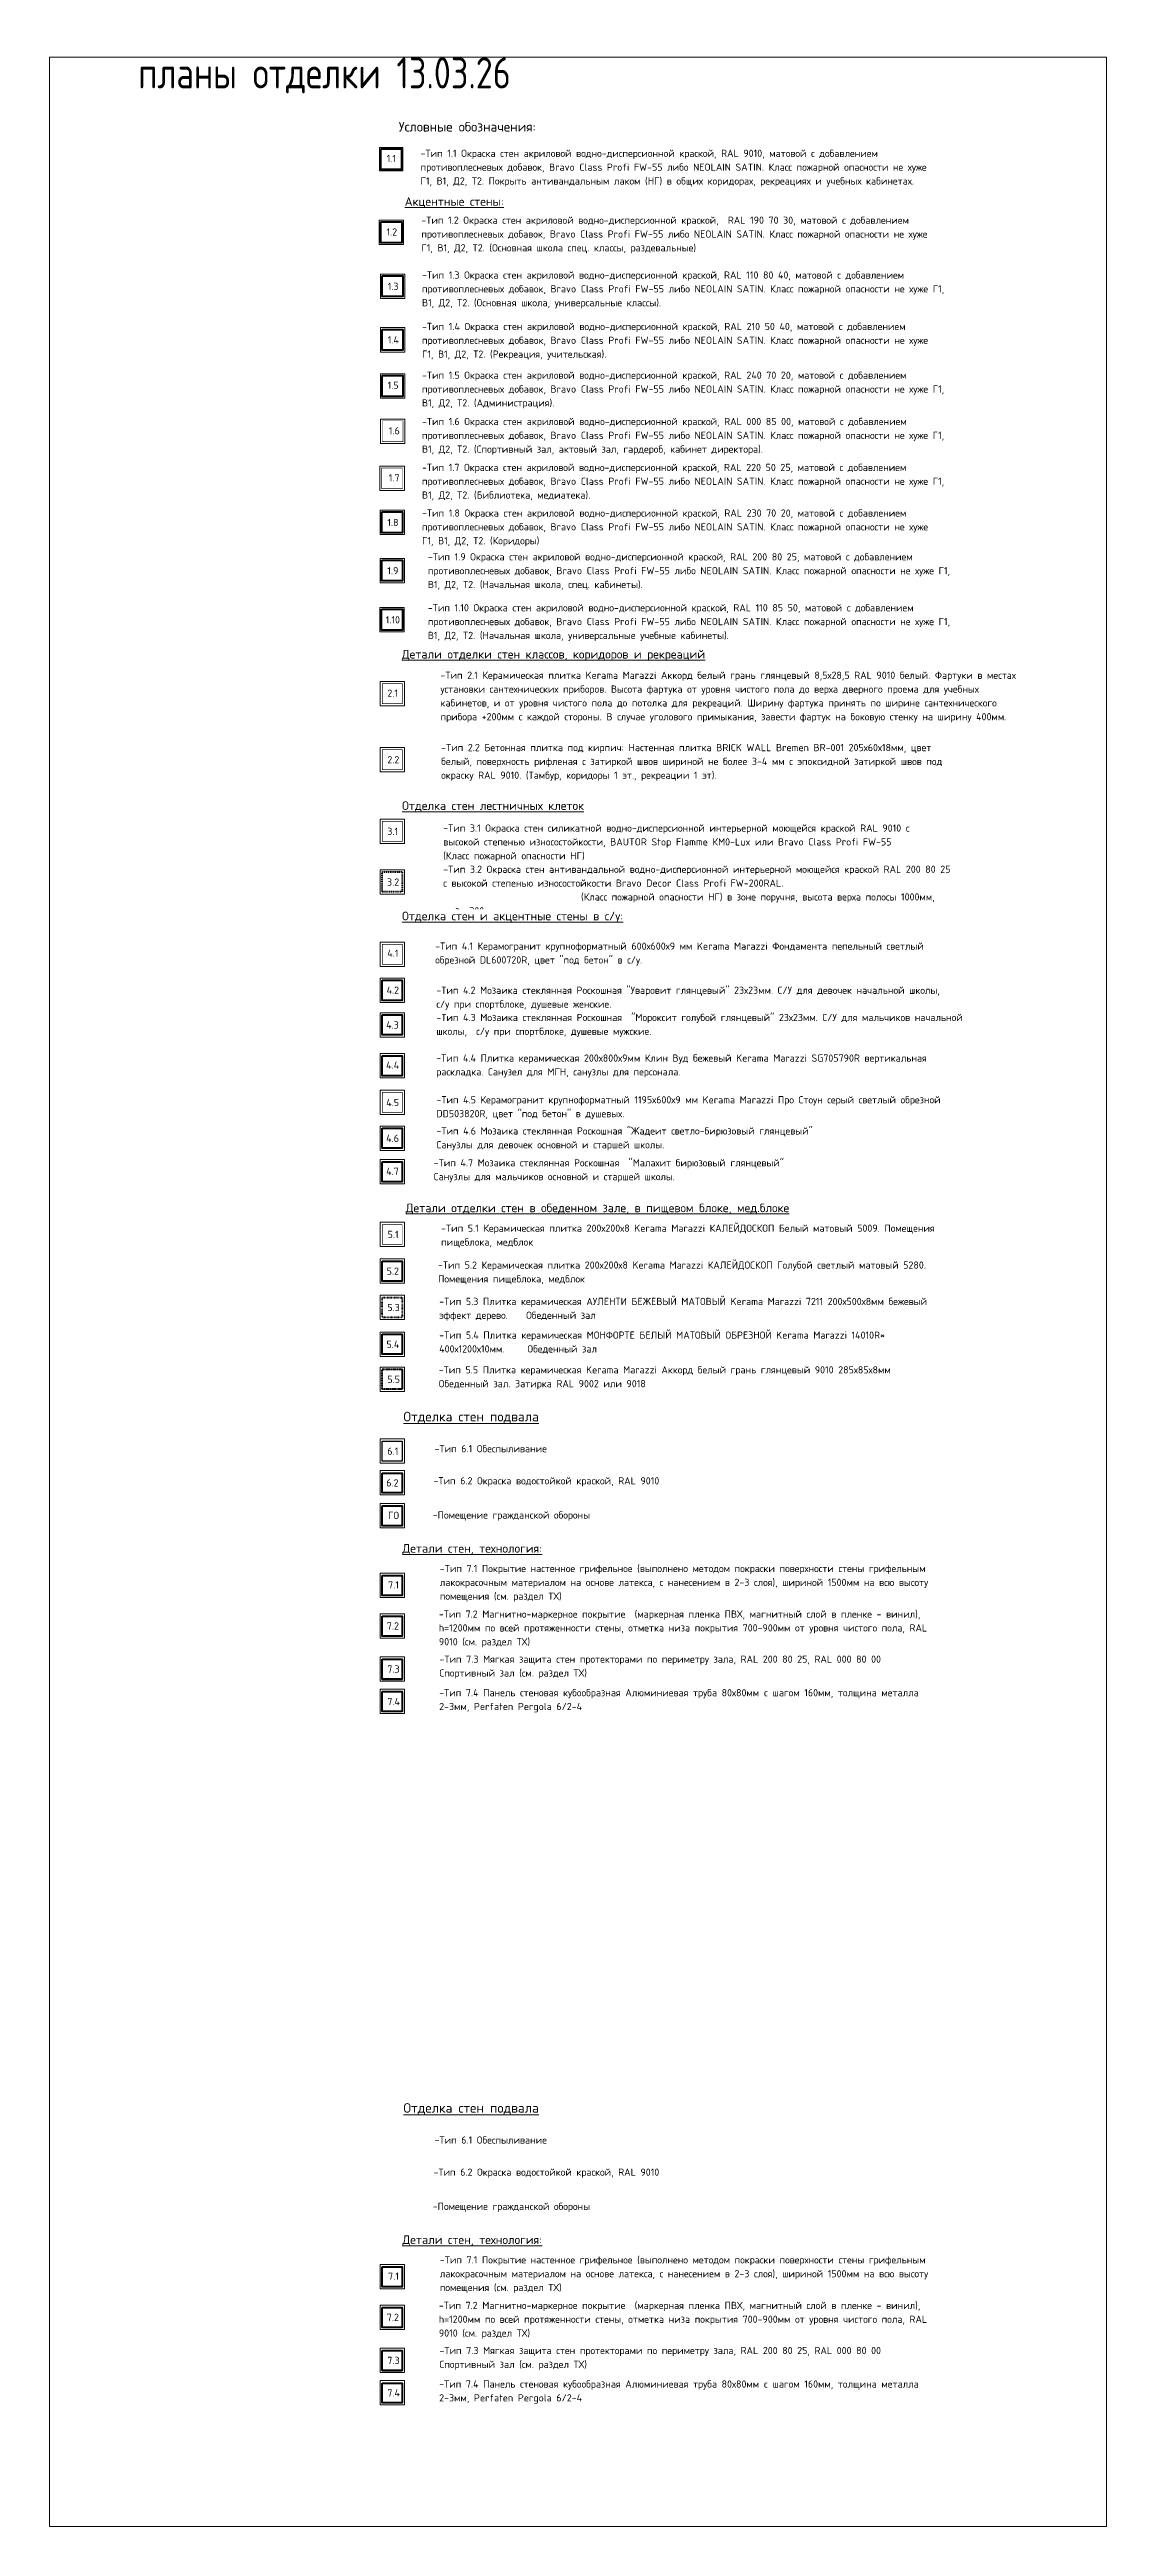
# Model space of a CAD drawing. Header units: millimetres. Extents: x -564166 to 631235, y -111927 to 129743.
# Drawn here: x -432000 to -388069, y 26753 to 129743 of the extents above; entities that cross this region are included whole.
import ezdxf

# ---------------------------------------------------------------- set-up
doc = ezdxf.new("R2010")
doc.units = ezdxf.units.MM
for name, pattern in [('ACAD_ISO03W100', [30, 12, -18]), ('ADSK_Штрих_ш3 п1_5', [4.5, 3, -1.5]), ('ADSK_Штриховая_ш2 п1', [3, 2, -1]), ('HIDDEN2', [4.7625, 3.175, -1.5875]), ('Штрих', [6.35, 3.175, -3.175])]:
    doc.linetypes.add(name, pattern=pattern)
doc.layers.add('!!!_Отделка стен', color=7, linetype='Continuous', lineweight=15)
doc.layers.add('текст', color=7, linetype='Continuous', lineweight=15)
doc.styles.add('ISOCPEUR_8', font='isocpeur.ttf', dxfattribs={"width": 0.8, "height": 60})
doc.styles.add('ISOCPEUR_9', font='isocpeur.ttf', dxfattribs={"height": 80})
doc.linetypes.add('зигзаг', pattern='A,0.00254,-5.08,[131,ltypeshp.shx,S=5.08,R=0,X=-5.08,Y=0],-10.16,[131,ltypeshp.shx,S=5.08,R=180,X=5.08,Y=0],-5.08', length=20.32254)
doc.linetypes.add('ограждение2', pattern='A,0.25,-0.1,[132,ltypeshp.shx,S=0.1,R=0,X=-0.1,Y=0],-0.1,1', length=1.45)

msp = doc.modelspace()

# ---------------------------------------------------------------- texts
at = {"color": 18, "lineweight": 18, "true_color": 0x000000, "attachment_point": 1, "line_spacing_factor": 1.149209, "style": 'ISOCPEUR_9', "bg_fill": 3, "box_fill_scale": 1.25, "bg_fill_color": 256, "bg_fill_true_color": 13158600, "bg_fill_transparency": 0}
for s, insert, char_height, width in [('{\\LАкцентные стены:}', (-417235, 123606), 360.13, 22222.3), ('{\\LОтделка стен подвала}', (-417289, 73101), 400.14, 16858.99)]:
    msp.add_mtext(s, dxfattribs=dict(at, insert=insert, char_height=char_height, width=width))
at = {"layer": 'текст', "color": 2, "lineweight": 40, "insert": (-428318, 129420), "char_height": 1294.03, "width": 15324.47, "attachment_point": 1, "line_spacing_factor": 1.149209, "style": 'ISOCPEUR_8', "bg_fill": 3, "box_fill_scale": 1.25, "bg_fill_color": 256, "bg_fill_true_color": 13158600, "bg_fill_transparency": 0}
msp.add_mtext('планы отделки 13.03.26', dxfattribs=at)
at = {"layer": 'текст', "char_height": 300, "width": 21045.7, "attachment_point": 1, "line_spacing_factor": 1.149209, "style": 'ISOCPEUR_9', "bg_fill": 3, "box_fill_scale": 1.25, "bg_fill_color": 256, "bg_fill_true_color": 13158600, "bg_fill_transparency": 0}
for s, insert in [('-Тип 2.1 {\\C256;\\c0;К}ерамическая плитка Kerama Marazzi Аккорд белый грань глянцевый 8,5х28,5 RАL 9010 белый. Фартуки в местах установки сантехнических приборов. Высота фартука от уровня чистого пола до верха дверного проема для учебных кабинетов, и от уровня чистого пола до потолка для рекреаций. Ширину фартука принять по ширине сантехнического прибора +200мм с каждой стороны. В случае уголового примыкания, завести фартук на боковую стенку на ширину 400мм{\\W0.7;. }', (-415751, 103876)), ('-Тип 3.2 Окраска стен антивандальной водно-дисперсионной интерьерной моющейся краской RAL 200 80 25 с высокой степенью износостойкости Bravo Decor Class Profi FW-200RAL.                                                                   (Класс пожарной опасности НГ) в зоне поручня, высота верха полосы 1000мм, низа 300мм.  ', (-415637, 95809)), ('{\\C256;\\c0;-Тип 5.3 Плитка керамическая АУЛЕНТИ БЕЖЕВЫЙ МАТОВЫЙ Kerama Marazzi 7211 200х500х8мм бежевый эффект дерево.    Обеденный зал}', (-415804, 77840)), ('-Тип 6.1 Обеспыливание', (-415997, 71718)), ('-Тип 7.1 Покрытие настенное грифельное (выполнено методом покраски поверхности стены грифельным лакокрасочным материалом на основе латекса, с нанесением в 2-3 слоя), шириной 1500мм на всю высоту помещения (см. раздел ТХ)', (-415779, 66734))]:
    msp.add_mtext(s, dxfattribs=dict(at, insert=insert))
at = {"layer": 'текст', "insert": (-417960, 71614), "char_height": 300, "attachment_point": 1, "line_spacing_factor": 1.149209, "style": 'ISOCPEUR_9', "bg_fill": 3, "box_fill_scale": 1.25, "bg_fill_color": 256, "bg_fill_true_color": 13158600, "bg_fill_transparency": 0}
msp.add_mtext('6.1', dxfattribs=at)

# ---------------------------------------------------------------- linework, layer by layer
at = {"layer": '!!!_Отделка стен', "color": 121, "lineweight": 50, "ltscale": 0.1}
msp.add_lwpolyline([(-418189, 108511), (-417324, 108511), (-417324, 107646), (-418189, 107646)], close=True, dxfattribs=at)
at = {"layer": '!!!_Отделка стен', "ltscale": 0.1}
msp.add_lwpolyline([(-418263, 69292), (-417249, 69292), (-417249, 68278), (-418263, 68278)], close=True, dxfattribs=at)
at = {"layer": '!!!_Отделка стен', "color": 240, "lineweight": 50, "ltscale": 0.1, "true_color": 0xed1f24}
msp.add_lwpolyline([(-418170, 69191), (-417345, 69191), (-417345, 68366), (-418170, 68366)], close=True, dxfattribs=at)

msp.set_redraw_order([(e.dxf.handle, doc.entitydb.next_handle()) for e in msp.query("TEXT MTEXT ATTDEF DIMENSION ARC_DIMENSION")])  # texts and dimensions are drawn at this point

# ---------------------------------------------------------------- next in the draw order: linework, layer by layer
at = {"layer": '!!!_Отделка стен', "ltscale": 0.1}
msp.add_lwpolyline([(-418263, 71976), (-417249, 71976), (-417249, 70962), (-418263, 70962)], close=True, dxfattribs=at)
at = {"layer": '!!!_Отделка стен', "color": 87, "linetype": 'зигзаг', "lineweight": 30, "ltscale": 0.1, "true_color": 0x477c3c}
msp.add_lwpolyline([(-418170, 71875), (-417345, 71875), (-417345, 71050), (-418170, 71050)], close=True, dxfattribs=at)

# ---------------------------------------------------------------- next in the draw order: texts
at = {"color": 18, "lineweight": 18, "true_color": 0x000000, "insert": (-417348, 93897), "char_height": 360.13, "width": 22222.3, "attachment_point": 1, "line_spacing_factor": 1.149209, "style": 'ISOCPEUR_9', "bg_fill": 3, "box_fill_scale": 1.25, "bg_fill_color": 256, "bg_fill_true_color": 13158600, "bg_fill_transparency": 0}
msp.add_mtext('{\\LОтделка стен и акцентные стены в с/у:}', dxfattribs=at)
at = {"layer": 'текст', "char_height": 300, "width": 21045.7, "attachment_point": 1, "line_spacing_factor": 1.149209, "style": 'ISOCPEUR_9', "bg_fill": 3, "box_fill_scale": 1.25, "bg_fill_color": 256, "bg_fill_true_color": 13158600, "bg_fill_transparency": 0}
for s, insert in [('-Тип 2.2 Бетонная плитка под кирпич: Настенная плитка BRICK WALL Bremen BR-001 205х60х18мм, цвет белый, поверхность рифленая с затиркой швов шириной не более 3-4 мм с эпоксидной затиркой швов под окраску RAL 9010. (Тамбур, коридоры 1 эт., рекреации 1 эт).', (-415723, 100869)), ('{\\C256;\\c0;-Тип 5.4 Плитка керамическая МОНФОРТЕ БЕЛЫЙ МАТОВЫЙ ОБРЕЗНОЙ Kerama Marazzi 14010R* 400х1200х10мм.     Обеденный зал}', (-415804, 76440))]:
    msp.add_mtext(s, dxfattribs=dict(at, insert=insert))

# ---------------------------------------------------------------- next in the draw order: linework, layer by layer
at = {"layer": 'текст', "color": 2, "ltscale": 100}
msp.add_lwpolyline([(-432000, 26753), (-388069, 26753), (-388069, 129420), (-432000, 129420)], close=True, dxfattribs=at)

# ---------------------------------------------------------------- next in the draw order: texts
at = {"color": 18, "lineweight": 18, "true_color": 0x000000, "attachment_point": 1, "line_spacing_factor": 1.149209, "style": 'ISOCPEUR_9', "bg_fill": 3, "box_fill_scale": 1.25, "bg_fill_color": 256, "bg_fill_true_color": 13158600, "bg_fill_transparency": 0}
for s, insert, char_height, width in [('Условные обозначения:', (-417485, 126733), 400.14, 16858.99), ('{\\LДетали отделки стен классов, коридоров и рекреаций}', (-417357, 104782), 360.13, 13473.1), ('{\\LДетали отделки стен в обеденном зале, в пищевом блоке, мед.блоке}', (-417197, 81759), 360.13, 22222.3), ('{\\LДетали стен, технология:}', (-417332, 67602), 360.13, 7074.3), ('{\\LОтделка стен подвала}', (-417289, 44355), 400.14, 16858.99)]:
    msp.add_mtext(s, dxfattribs=dict(at, insert=insert, char_height=char_height, width=width))
at = {"layer": 'текст', "char_height": 300, "attachment_point": 1, "line_spacing_factor": 1.149209, "style": 'ISOCPEUR_9', "bg_fill": 3, "box_fill_scale": 1.25, "bg_fill_color": 256, "bg_fill_true_color": 13158600, "bg_fill_transparency": 0}
for s, insert, width in [('-Тип 1.1 Окраска стен акриловой водно-дисперсионной краской, RAL 9010, матовой с добавлением противоплесневых добавок, Bravo Class Profi FW-55 либо NEOLAIN SATIN. Класс пожарной опасности не хуже Г1, В1, Д2, Т2. Покрыть антивандальным лаком (НГ) в общих коридорах, рекреациях и учебных кабинетах.', (-416579, 125578), 21045.7), ('-Тип 1.2 Окраска стен акриловой водно-дисперсионной краской,  RAL 190 70 30, матовой с добавлением противоплесневых добавок, Bravo Class Profi FW-55 либо NEOLAIN SATIN. Класс пожарной опасности не хуже Г1, В1, Д2, Т2. (Основная школа спец. классы, раздевальные)', (-416545, 122797), 21539.74), ('1.2', (-417997, 122309), 410.47), ('-Тип 1.3 Окраска стен акриловой водно-дисперсионной краской, RAL 110 80 40, матовой с добавлением противоплесневых добавок, Bravo Class Profi FW-55 либо NEOLAIN SATIN. Класс пожарной опасности не хуже Г1, В1, Д2, Т2. (Основная школа, универсальные классы).', (-416519, 120517), 21974.99), ('1.3', (-417945, 120047), 488.94), ('-Тип 1.5 Окраска стен акриловой водно-дисперсионной краской, RAL 240 70 20, матовой с добавлением противоплесневых добавок, Bravo Class Profi FW-55 либо NEOLAIN SATIN. Класс пожарной опасности не хуже Г1, В1, Д2, Т2. (Администрация). ', (-416519, 116352), 21773.98), ('1.7', (-417901, 112086), 415.57), ('1.8', (-417960, 110228), 415.57), ('-Тип 3.1 Окраска стен силикатной водно-дисперсионной интерьерной моющейся краской RAL 9010 с высокой степенью износостойкости, BAUTOR Stop Flamme КМ0-Lux или Bravo Class Profi FW-55 \\P(Класс пожарной опасности НГ)', (-415637, 97522), 20830.49), ('-Тип 4.1 Керамогранит крупноформатный 600х600х9 мм Kerama Marazzi Фондамента пепельный светлый обрезной DL600720R, цвет "под бетон" в с/у.', (-415973, 92614), 21045.7), ('-Тип 4.3{\\C256;\\c0; М}озаика {\\C256;\\c0;с}теклянная Роскошная  "Мороксит голубой глянцевый" 23х23мм. С/У для мальчиков начальной школы,  с/у при спортблоке, душевые мужские.', (-415922, 89647), 22253.75), ('-Тип 4.4 Плитка керамическая 200х800х9мм Клин Вуд бежевый Kerama Marazzi SG705790R вертикальная раскладка. Санузел для МГН, санузлы для персонала.', (-415925, 87959), 21045.7), ('-Тип 4.6 Мозаика стеклянная Роскошная "Жадеит светло-бирюзовый глянцевый" \\PСанузлы для девочек основной и старшей школы. ', (-415917, 84929), 21045.7), ('-Тип 5.2 Керамическая плитка 200х200х8 Kerama Marazzi КАЛЕЙДОСКОП Голубой светлый матовый 5280. Помещения пищеблока, медблок', (-415854, 79352), 21045.7), ('\\pxtc2;-Тип 5.5 Плитка керамическая Kerama Marazzi Аккорд белый грань глянцевый 9010 285х85х8мм \\PОбеденный зал. Затирка RAL 9002 или 9018', (-415822, 74995), 21045.7), ('-Тип 6.2 Окраска водостойкой краской, RAL 9010', (-416041, 70382), 21045.7), ('ГО', (-417932, 68945), 415.57), ('-Помещение гражданской обороны', (-416074, 68959), 21045.7), ('\\pxi-1,l1;-Тип 7.3 Мягкая защита стен протекторами по периметру зала, RAL 200 80 25, RAL 000 80 00\\P\\pi0,l0;Спортивный зал (см. раздел ТХ)', (-415792, 62966), 21045.7), ('-Тип 6.1 Обеспыливание', (-415997, 42972), 21045.7), ('-Тип 6.2 Окраска водостойкой краской, RAL 9010', (-416041, 41636), 21045.7), ('-Помещение гражданской обороны', (-416074, 40212), 21045.7), ('-Тип 7.1 Покрытие настенное грифельное (выполнено методом покраски поверхности стены грифельным лакокрасочным материалом на основе латекса, с нанесением в 2-3 слоя), шириной 1500мм на всю высоту помещения (см. раздел ТХ)', (-415779, 37988), 21045.7), ('\\pxi-1,l1;-Тип 7.3 Мягкая защита стен протекторами по периметру зала, RAL 200 80 25, RAL 000 80 00\\P\\pi0,l0;Спортивный зал (см. раздел ТХ)', (-415792, 34219), 21045.7)]:
    msp.add_mtext(s, dxfattribs=dict(at, insert=insert, width=width))
for s, insert in [('1.1', (-417986, 125361)), ('1.4', (-417945, 117819)), ('1.5', (-417949, 115935)), ('1.6', (-417895, 114042)), ('1.9', (-417960, 108224)), ('1.10', (-418029, 106183)), ('2.1', (-417960, 103130)), ('2.2', (-417960, 100362)), ('3.1', (-417960, 97384)), ('3.2', (-417972, 95278)), ('4.1', (-417961, 92319)), ('4.2', (-417990, 90785)), ('4.3', (-418007, 89334)), ('4.4', (-418009, 87664)), ('4.5', (-418007, 86109)), ('4.6', (-418007, 84621)), ('4.7', (-418007, 83249)), ('5.1', (-417948, 80626)), ('5.2', (-417989, 79100)), ('5.3', (-417960, 77587)), ('5.4', (-417996, 76056)), ('5.5', (-417960, 74602)), ('6.2', (-418003, 70294)), ('7.1', (-417927, 66056)), ('7.2', (-417981, 64346)), ('7.3', (-417960, 62554)), ('7.4', (-417960, 61203)), ('7.1', (-417927, 37310)), ('7.2', (-417981, 35600)), ('7.3', (-417960, 33807)), ('7.4', (-417960, 32457))]:
    msp.add_mtext(s, dxfattribs=dict(at, insert=insert))

# ---------------------------------------------------------------- next in the draw order: linework, layer by layer
at = {"layer": '!!!_Отделка стен', "color": 252, "lineweight": 50, "true_color": 0x8a8a8a}
for p, q in [((-418170, 62815), (-417345, 62815)), ((-418170, 61990), (-417345, 61990)), ((-418170, 34069), (-417345, 34069)), ((-418170, 33244), (-417345, 33244))]:
    msp.add_line(p, q, dxfattribs=at)
at = {"layer": '!!!_Отделка стен', "ltscale": 0.1}
for points in [[(-418287, 125666), (-417318, 125666), (-417318, 124697), (-418287, 124697)], [(-418301, 122649), (-417287, 122649), (-417287, 121635), (-418301, 121635)], [(-418249, 120409), (-417235, 120409), (-417235, 119395), (-418249, 119395)], [(-418249, 118180), (-417235, 118180), (-417235, 117166), (-418249, 117166)], [(-418249, 116262), (-417235, 116262), (-417235, 115248), (-418249, 115248)], [(-418249, 114379), (-417235, 114379), (-417235, 113365), (-418249, 113365)], [(-418267, 112424), (-417253, 112424), (-417253, 111410), (-418267, 111410)], [(-418263, 110590), (-417249, 110590), (-417249, 109576), (-418263, 109576)], [(-418263, 108586), (-417249, 108586), (-417249, 107572), (-418263, 107572)], [(-418272, 106544), (-417258, 106544), (-417258, 105530), (-418272, 105530)], [(-418263, 103470), (-417249, 103470), (-417249, 102456), (-418263, 102456)], [(-418263, 100724), (-417249, 100724), (-417249, 99710), (-418263, 99710)], [(-418263, 97746), (-417249, 97746), (-417249, 96732), (-418263, 96732)], [(-418263, 95640), (-417249, 95640), (-417249, 94626), (-418263, 94626)], [(-418263, 92631), (-417249, 92631), (-417249, 91617), (-418263, 91617)], [(-418263, 91133), (-417249, 91133), (-417249, 90119), (-418263, 90119)], [(-418263, 89696), (-417249, 89696), (-417249, 88682), (-418263, 88682)], [(-418263, 87998), (-417249, 87998), (-417249, 86984), (-418263, 86984)], [(-418263, 86471), (-417249, 86471), (-417249, 85457), (-418263, 85457)], [(-418263, 84983), (-417249, 84983), (-417249, 83969), (-418263, 83969)], [(-418263, 83590), (-417249, 83590), (-417249, 82576), (-418263, 82576)], [(-418263, 80988), (-417249, 80988), (-417249, 79974), (-418263, 79974)], [(-418263, 79462), (-417249, 79462), (-417249, 78448), (-418263, 78448)], [(-418263, 77949), (-417249, 77949), (-417249, 76935), (-418263, 76935)], [(-418263, 76418), (-417249, 76418), (-417249, 75404), (-418263, 75404)], [(-418263, 74963), (-417249, 74963), (-417249, 73949), (-418263, 73949)], [(-418263, 70656), (-417249, 70656), (-417249, 69642), (-418263, 69642)], [(-418263, 66394), (-417249, 66394), (-417249, 65380), (-418263, 65380)], [(-418263, 64698), (-417249, 64698), (-417249, 63684), (-418263, 63684)], [(-418263, 62916), (-417249, 62916), (-417249, 61902), (-418263, 61902)], [(-418263, 61565), (-417249, 61565), (-417249, 60551), (-418263, 60551)], [(-418263, 37648), (-417249, 37648), (-417249, 36634), (-418263, 36634)], [(-418263, 35951), (-417249, 35951), (-417249, 34937), (-418263, 34937)], [(-418263, 34169), (-417249, 34169), (-417249, 33155), (-418263, 33155)], [(-418263, 32819), (-417249, 32819), (-417249, 31805), (-418263, 31805)]]:
    msp.add_lwpolyline(points, close=True, dxfattribs=at)
at = {"layer": '!!!_Отделка стен', "color": 9, "lineweight": 50, "ltscale": 0.1, "true_color": 0xc4c2c0}
msp.add_lwpolyline([(-418235, 125614), (-417370, 125614), (-417370, 124749), (-418235, 124749)], close=True, dxfattribs=at)
at = {"layer": '!!!_Отделка стен', "color": 123, "lineweight": 50, "ltscale": 0.1, "true_color": 0x5dbcb4}
msp.add_lwpolyline([(-418226, 122574), (-417361, 122574), (-417361, 121710), (-418226, 121710)], close=True, dxfattribs=at)
at = {"layer": '!!!_Отделка стен', "color": 53, "lineweight": 50, "ltscale": 0.1, "true_color": 0xc6cd7d}
msp.add_lwpolyline([(-418174, 120334), (-417309, 120334), (-417309, 119470), (-418174, 119470)], close=True, dxfattribs=at)
at = {"layer": '!!!_Отделка стен', "color": 134, "lineweight": 50, "ltscale": 0.1, "true_color": 0x008894}
msp.add_lwpolyline([(-418174, 118106), (-417309, 118106), (-417309, 117241), (-418174, 117241)], close=True, dxfattribs=at)
at = {"layer": '!!!_Отделка стен', "color": 143, "lineweight": 50, "ltscale": 0.1, "true_color": 0x80b2c9}
msp.add_lwpolyline([(-418174, 116188), (-417309, 116188), (-417309, 115323), (-418174, 115323)], close=True, dxfattribs=at)
at = {"layer": '!!!_Отделка стен', "color": 251, "ltscale": 0.1, "true_color": 0x4d614c, "const_width": 25}
msp.add_lwpolyline([(-418174, 114304), (-417309, 114304), (-417309, 113439), (-418174, 113439)], close=True, dxfattribs=at)
at = {"layer": '!!!_Отделка стен', "color": 135, "ltscale": 0.1, "true_color": 0x3eb195, "const_width": 25}
msp.add_lwpolyline([(-418192, 112349), (-417328, 112349), (-417328, 111484), (-418192, 111484)], close=True, dxfattribs=at)
at = {"layer": '!!!_Отделка стен', "color": 85, "lineweight": 50, "ltscale": 0.1, "true_color": 0x58ba48}
msp.add_lwpolyline([(-418189, 110516), (-417324, 110516), (-417324, 109651), (-418189, 109651)], close=True, dxfattribs=at)
at = {"layer": '!!!_Отделка стен', "color": 211, "linetype": 'HIDDEN2', "ltscale": 0.1, "true_color": 0xff7aff, "const_width": 25}
msp.add_lwpolyline([(-418173, 103379), (-417340, 103379), (-417340, 102546), (-418173, 102546)], close=True, dxfattribs=at)
at = {"layer": '!!!_Отделка стен', "color": 244, "linetype": 'ADSK_Штриховая_ш2 п1', "ltscale": 0.1, "true_color": 0x991b1e, "const_width": 25}
msp.add_lwpolyline([(-418173, 100634), (-417340, 100634), (-417340, 99800), (-418173, 99800)], close=True, dxfattribs=at)
at = {"layer": '!!!_Отделка стен', "color": 230, "ltscale": 0.1, "true_color": 0xff0a85, "const_width": 30}
msp.add_lwpolyline([(-418173, 97656), (-417340, 97656), (-417340, 96822), (-418173, 96822)], close=True, dxfattribs=at)
at = {"layer": '!!!_Отделка стен', "color": 133, "linetype": 'Штрих', "lineweight": 50, "ltscale": 0.1, "true_color": 0x85d4d4}
msp.add_lwpolyline([(-418173, 95549), (-417340, 95549), (-417340, 94716), (-418173, 94716)], close=True, dxfattribs=at)
at = {"layer": '!!!_Отделка стен', "color": 157, "lineweight": 50, "ltscale": 0.1, "true_color": 0x455b73, "const_width": 25}
msp.add_lwpolyline([(-418173, 92540), (-417340, 92540), (-417340, 91707), (-418173, 91707)], close=True, dxfattribs=at)
at = {"layer": '!!!_Отделка стен', "color": 133, "lineweight": 50, "ltscale": 0.1, "true_color": 0x61c8cc}
msp.add_lwpolyline([(-418173, 91043), (-417340, 91043), (-417340, 90209), (-418173, 90209)], close=True, dxfattribs=at)
at = {"layer": '!!!_Отделка стен', "color": 163, "lineweight": 50, "ltscale": 0.1, "true_color": 0x4b84d2}
msp.add_lwpolyline([(-418173, 89606), (-417340, 89606), (-417340, 88772), (-418173, 88772)], close=True, dxfattribs=at)
at = {"layer": '!!!_Отделка стен', "color": 156, "ltscale": 0.1, "true_color": 0x1c347d, "const_width": 25}
msp.add_lwpolyline([(-418173, 86380), (-417340, 86380), (-417340, 85547), (-418173, 85547)], close=True, dxfattribs=at)
at = {"layer": '!!!_Отделка стен', "color": 122, "lineweight": 50, "ltscale": 0.1, "true_color": 0x22c9aa}
msp.add_lwpolyline([(-418173, 84892), (-417340, 84892), (-417340, 84059), (-418173, 84059)], close=True, dxfattribs=at)
at = {"layer": '!!!_Отделка стен', "color": 124, "lineweight": 50, "ltscale": 0.1, "true_color": 0x18907e}
msp.add_lwpolyline([(-418173, 83500), (-417340, 83500), (-417340, 82666), (-418173, 82666)], close=True, dxfattribs=at)
at = {"layer": '!!!_Отделка стен', "color": 41, "ltscale": 0.1, "true_color": 0xf4ee51, "const_width": 25}
msp.add_lwpolyline([(-418169, 80887), (-417344, 80887), (-417344, 80062), (-418169, 80062)], close=True, dxfattribs=at)
at = {"layer": '!!!_Отделка стен', "color": 153, "lineweight": 50, "ltscale": 0.1, "true_color": 0x5fa5d7}
msp.add_lwpolyline([(-418169, 79361), (-417344, 79361), (-417344, 78536), (-418169, 78536)], close=True, dxfattribs=at)
at = {"layer": '!!!_Отделка стен', "color": 171, "linetype": 'ADSK_Штрих_ш3 п1_5', "lineweight": 50, "ltscale": 0.1, "true_color": 0x8080ff}
msp.add_lwpolyline([(-418173, 74873), (-417340, 74873), (-417340, 74040), (-418173, 74040)], close=True, dxfattribs=at)
at = {"layer": '!!!_Отделка стен', "color": 253, "lineweight": 40, "ltscale": 0.1, "true_color": 0x91c59b}
msp.add_lwpolyline([(-418170, 70556), (-417345, 70556), (-417345, 69731), (-418170, 69731)], close=True, dxfattribs=at)
at = {"layer": '!!!_Отделка стен', "color": 251, "lineweight": 50, "ltscale": 0.1}
for points in [[(-418169, 66294), (-417344, 66294), (-417344, 65469), (-418169, 65469)], [(-418169, 37547), (-417344, 37547), (-417344, 36722), (-418169, 36722)]]:
    msp.add_lwpolyline(points, close=True, dxfattribs=at)
at = {"layer": '!!!_Отделка стен', "color": 241, "linetype": 'зигзаг', "lineweight": 50, "ltscale": 0.1, "true_color": 0xef8aa5}
for points in [[(-418169, 64597), (-417344, 64597), (-417344, 63772), (-418169, 63772)], [(-418169, 35851), (-417344, 35851), (-417344, 35026), (-418169, 35026)]]:
    msp.add_lwpolyline(points, close=True, dxfattribs=at)
at = {"layer": '!!!_Отделка стен', "color": 133, "lineweight": 50, "ltscale": 0.1, "true_color": 0x85d4d4}
for points in [[(-418170, 62815), (-417345, 62815), (-417345, 61990), (-418170, 61990)], [(-418170, 34069), (-417345, 34069), (-417345, 33244), (-418170, 33244)]]:
    msp.add_lwpolyline(points, close=True, dxfattribs=at)
at = {"layer": '!!!_Отделка стен', "color": 13, "linetype": 'ограждение2', "lineweight": 50, "ltscale": 0.1}
for points in [[(-418170, 61465), (-417345, 61465), (-417345, 60640), (-418170, 60640)], [(-418170, 32718), (-417345, 32718), (-417345, 31893), (-418170, 31893)]]:
    msp.add_lwpolyline(points, close=True, dxfattribs=at)
at = {"layer": 'текст', "color": 70, "lineweight": 40, "true_color": 0x9af722}
msp.add_lwpolyline([(-418197, 106470), (-417332, 106470), (-417332, 105605), (-418197, 105605)], close=True, dxfattribs=at)
at = {"layer": 'текст', "color": 40, "lineweight": 50}
msp.add_lwpolyline([(-418173, 87908), (-417340, 87908), (-417340, 87075), (-418173, 87075)], close=True, dxfattribs=at)
at = {"layer": 'текст', "color": 30, "linetype": 'ACAD_ISO03W100', "lineweight": 50, "ltscale": 0.05, "true_color": 0xf26722}
msp.add_lwpolyline([(-418173, 77859), (-417340, 77859), (-417340, 77025), (-418173, 77025)], close=True, dxfattribs=at)
at = {"layer": 'текст', "color": 82, "lineweight": 50, "ltscale": 10, "true_color": 0x32dd22}
msp.add_lwpolyline([(-418173, 76328), (-417340, 76328), (-417340, 75494), (-418173, 75494)], close=True, dxfattribs=at)

# ---------------------------------------------------------------- next in the draw order: texts
at = {"color": 18, "lineweight": 18, "true_color": 0x000000, "insert": (-417332, 38856), "char_height": 360.13, "width": 7074.3, "attachment_point": 1, "line_spacing_factor": 1.149209, "style": 'ISOCPEUR_9', "bg_fill": 3, "box_fill_scale": 1.25, "bg_fill_color": 256, "bg_fill_true_color": 13158600, "bg_fill_transparency": 0}
msp.add_mtext('{\\LДетали стен, технология:}', dxfattribs=at)
at = {"layer": 'текст', "char_height": 300, "attachment_point": 1, "line_spacing_factor": 1.149209, "style": 'ISOCPEUR_9', "bg_fill": 3, "box_fill_scale": 1.25, "bg_fill_color": 256, "bg_fill_true_color": 13158600, "bg_fill_transparency": 0}
for s, insert, width in [('-Тип 1.4 Окраска стен акриловой водно-дисперсионной краской, RAL 210 50 40, матовой с добавлением противоплесневых добавок, Bravo Class Profi FW-55 либо NEOLAIN SATIN. Класс пожарной опасности не хуже Г1, В1, Д2, Т2. (Рекреация, учительская).', (-416519, 118379), 21539.74), ('-Тип 1.6 Окраска стен акриловой водно-дисперсионной краской, RAL 000 85 00, матовой с добавлением противоплесневых добавок, Bravo Class Profi FW-55 либо NEOLAIN SATIN. Класс пожарной опасности не хуже Г1, В1, Д2, Т2. (Спортивный зал, актовый зал, гардероб, кабинет директора).', (-416519, 114428), 21676.45), ('-Тип 4.2 Мозаика стеклянная Роскошная "Уваровит глянцевый" 23х23мм. С/У для девочек начальной школы, с/у при спортблоке, душевые женские. ', (-415922, 90778), 21045.7), ('-Тип 4.5 Керамогранит крупноформатный 1195х600х9 мм Kerama Marazzi Про Стоун серый светлый обрезной DD503820R, цвет "под бетон" в душевых.', (-415919, 86224), 21045.7), ('-Тип 4.7 Мозаика стеклянная Роскошная  "Малахит бирюзовый глянцевый" \\PСанузлы для мальчиков основной и старшей школы. ', (-416030, 83604), 21045.7), ('-Тип 5.1 Керамическая плитка 200х200х8 Kerama Marazzi КАЛЕЙДОСКОП Белый матовый 5009. Помещения пищеблока, медблок', (-415725, 80884), 21045.7), ('-Тип 7.2 Магнитно-маркерное покрытие  (маркерная пленка ПВХ, магнитный слой в пленке - винил), h=1200мм по всей протяженности стены, отметка низа покрытия 700-900мм от уровня чистого пола, RAL 9010 (см. раздел ТХ)', (-415817, 64840), 21045.7), ('-Тип 7.4 Панель стеновая кубообразная Алюминиевая труба 80х80мм c шагом 160мм, толщина металла 2-3мм, Perfaten Pergola 6/2-4', (-415805, 61571), 21045.7), ('-Тип 7.2 Магнитно-маркерное покрытие  (маркерная пленка ПВХ, магнитный слой в пленке - винил), h=1200мм по всей протяженности стены, отметка низа покрытия 700-900мм от уровня чистого пола, RAL 9010 (см. раздел ТХ)', (-415817, 36094), 21045.7), ('-Тип 7.4 Панель стеновая кубообразная Алюминиевая труба 80х80мм c шагом 160мм, толщина металла 2-3мм, Perfaten Pergola 6/2-4', (-415805, 32825), 21045.7)]:
    msp.add_mtext(s, dxfattribs=dict(at, insert=insert, width=width))

# ---------------------------------------------------------------- next in the draw order: texts
at = {"color": 18, "lineweight": 18, "true_color": 0x000000, "insert": (-417348, 98486), "char_height": 360.13, "width": 9773.11, "attachment_point": 1, "line_spacing_factor": 1.149209, "style": 'ISOCPEUR_9', "bg_fill": 3, "box_fill_scale": 1.25, "bg_fill_color": 256, "bg_fill_true_color": 13158600, "bg_fill_transparency": 0}
msp.add_mtext('{\\LОтделка стен лестничных клеток}', dxfattribs=at)
at = {"layer": 'текст', "insert": (-416519, 112518), "char_height": 300, "width": 21704, "attachment_point": 1, "line_spacing_factor": 1.149209, "style": 'ISOCPEUR_9', "bg_fill": 3, "box_fill_scale": 1.25, "bg_fill_color": 256, "bg_fill_true_color": 13158600, "bg_fill_transparency": 0}
msp.add_mtext('-Тип 1.7 Окраска стен акриловой водно-дисперсионной краской, RAL 220 50 25, матовой с добавлением противоплесневых добавок, Bravo Class Profi FW-55 либо NEOLAIN SATIN. Класс пожарной опасности не хуже Г1, В1, Д2, Т2. (Библиотека, медиатека). ', dxfattribs=at)

# ---------------------------------------------------------------- next in the draw order: texts
at = {"layer": 'текст', "insert": (-416519, 110621), "char_height": 300, "width": 21529.06, "attachment_point": 1, "line_spacing_factor": 1.149209, "style": 'ISOCPEUR_9', "bg_fill": 3, "box_fill_scale": 1.25, "bg_fill_color": 256, "bg_fill_true_color": 13158600, "bg_fill_transparency": 0}
msp.add_mtext('-Тип 1.8 Окраска стен акриловой водно-дисперсионной краской, RAL 230 70 20, матовой с добавлением противоплесневых добавок, Bravo Class Profi FW-55 либо NEOLAIN SATIN. Класс пожарной опасности не хуже Г1, В1, Д2, Т2. (Коридоры)', dxfattribs=at)

# ---------------------------------------------------------------- next in the draw order: texts
at = {"layer": 'текст', "insert": (-416275, 108800), "char_height": 300, "width": 21921.19, "attachment_point": 1, "line_spacing_factor": 1.149209, "style": 'ISOCPEUR_9', "bg_fill": 3, "box_fill_scale": 1.25, "bg_fill_color": 256, "bg_fill_true_color": 13158600, "bg_fill_transparency": 0}
msp.add_mtext('-Тип 1.9 Окраска стен акриловой водно-дисперсионной краской, RAL 200 80 25, матовой с добавлением противоплесневых добавок, Bravo Class Profi FW-55 либо NEOLAIN SATIN. Класс пожарной опасности не хуже Г1, В1, Д2, Т2. (Начальная школа, спец. кабинеты).', dxfattribs=at)

# ---------------------------------------------------------------- next in the draw order: texts
at = {"layer": 'текст', "insert": (-416275, 106683), "char_height": 300, "width": 21921.19, "attachment_point": 1, "line_spacing_factor": 1.149209, "style": 'ISOCPEUR_9', "bg_fill": 3, "box_fill_scale": 1.25, "bg_fill_color": 256, "bg_fill_true_color": 13158600, "bg_fill_transparency": 0}
msp.add_mtext('-Тип 1.10 Окраска стен акриловой водно-дисперсионной краской, RAL 110 85 50, матовой с добавлением противоплесневых добавок, Bravo Class Profi FW-55 либо NEOLAIN SATIN. Класс пожарной опасности не хуже Г1, В1, Д2, Т2. (Начальная школа, универсальные учебные кабинеты).', dxfattribs=at)

doc.saveas('drawing.dxf')
